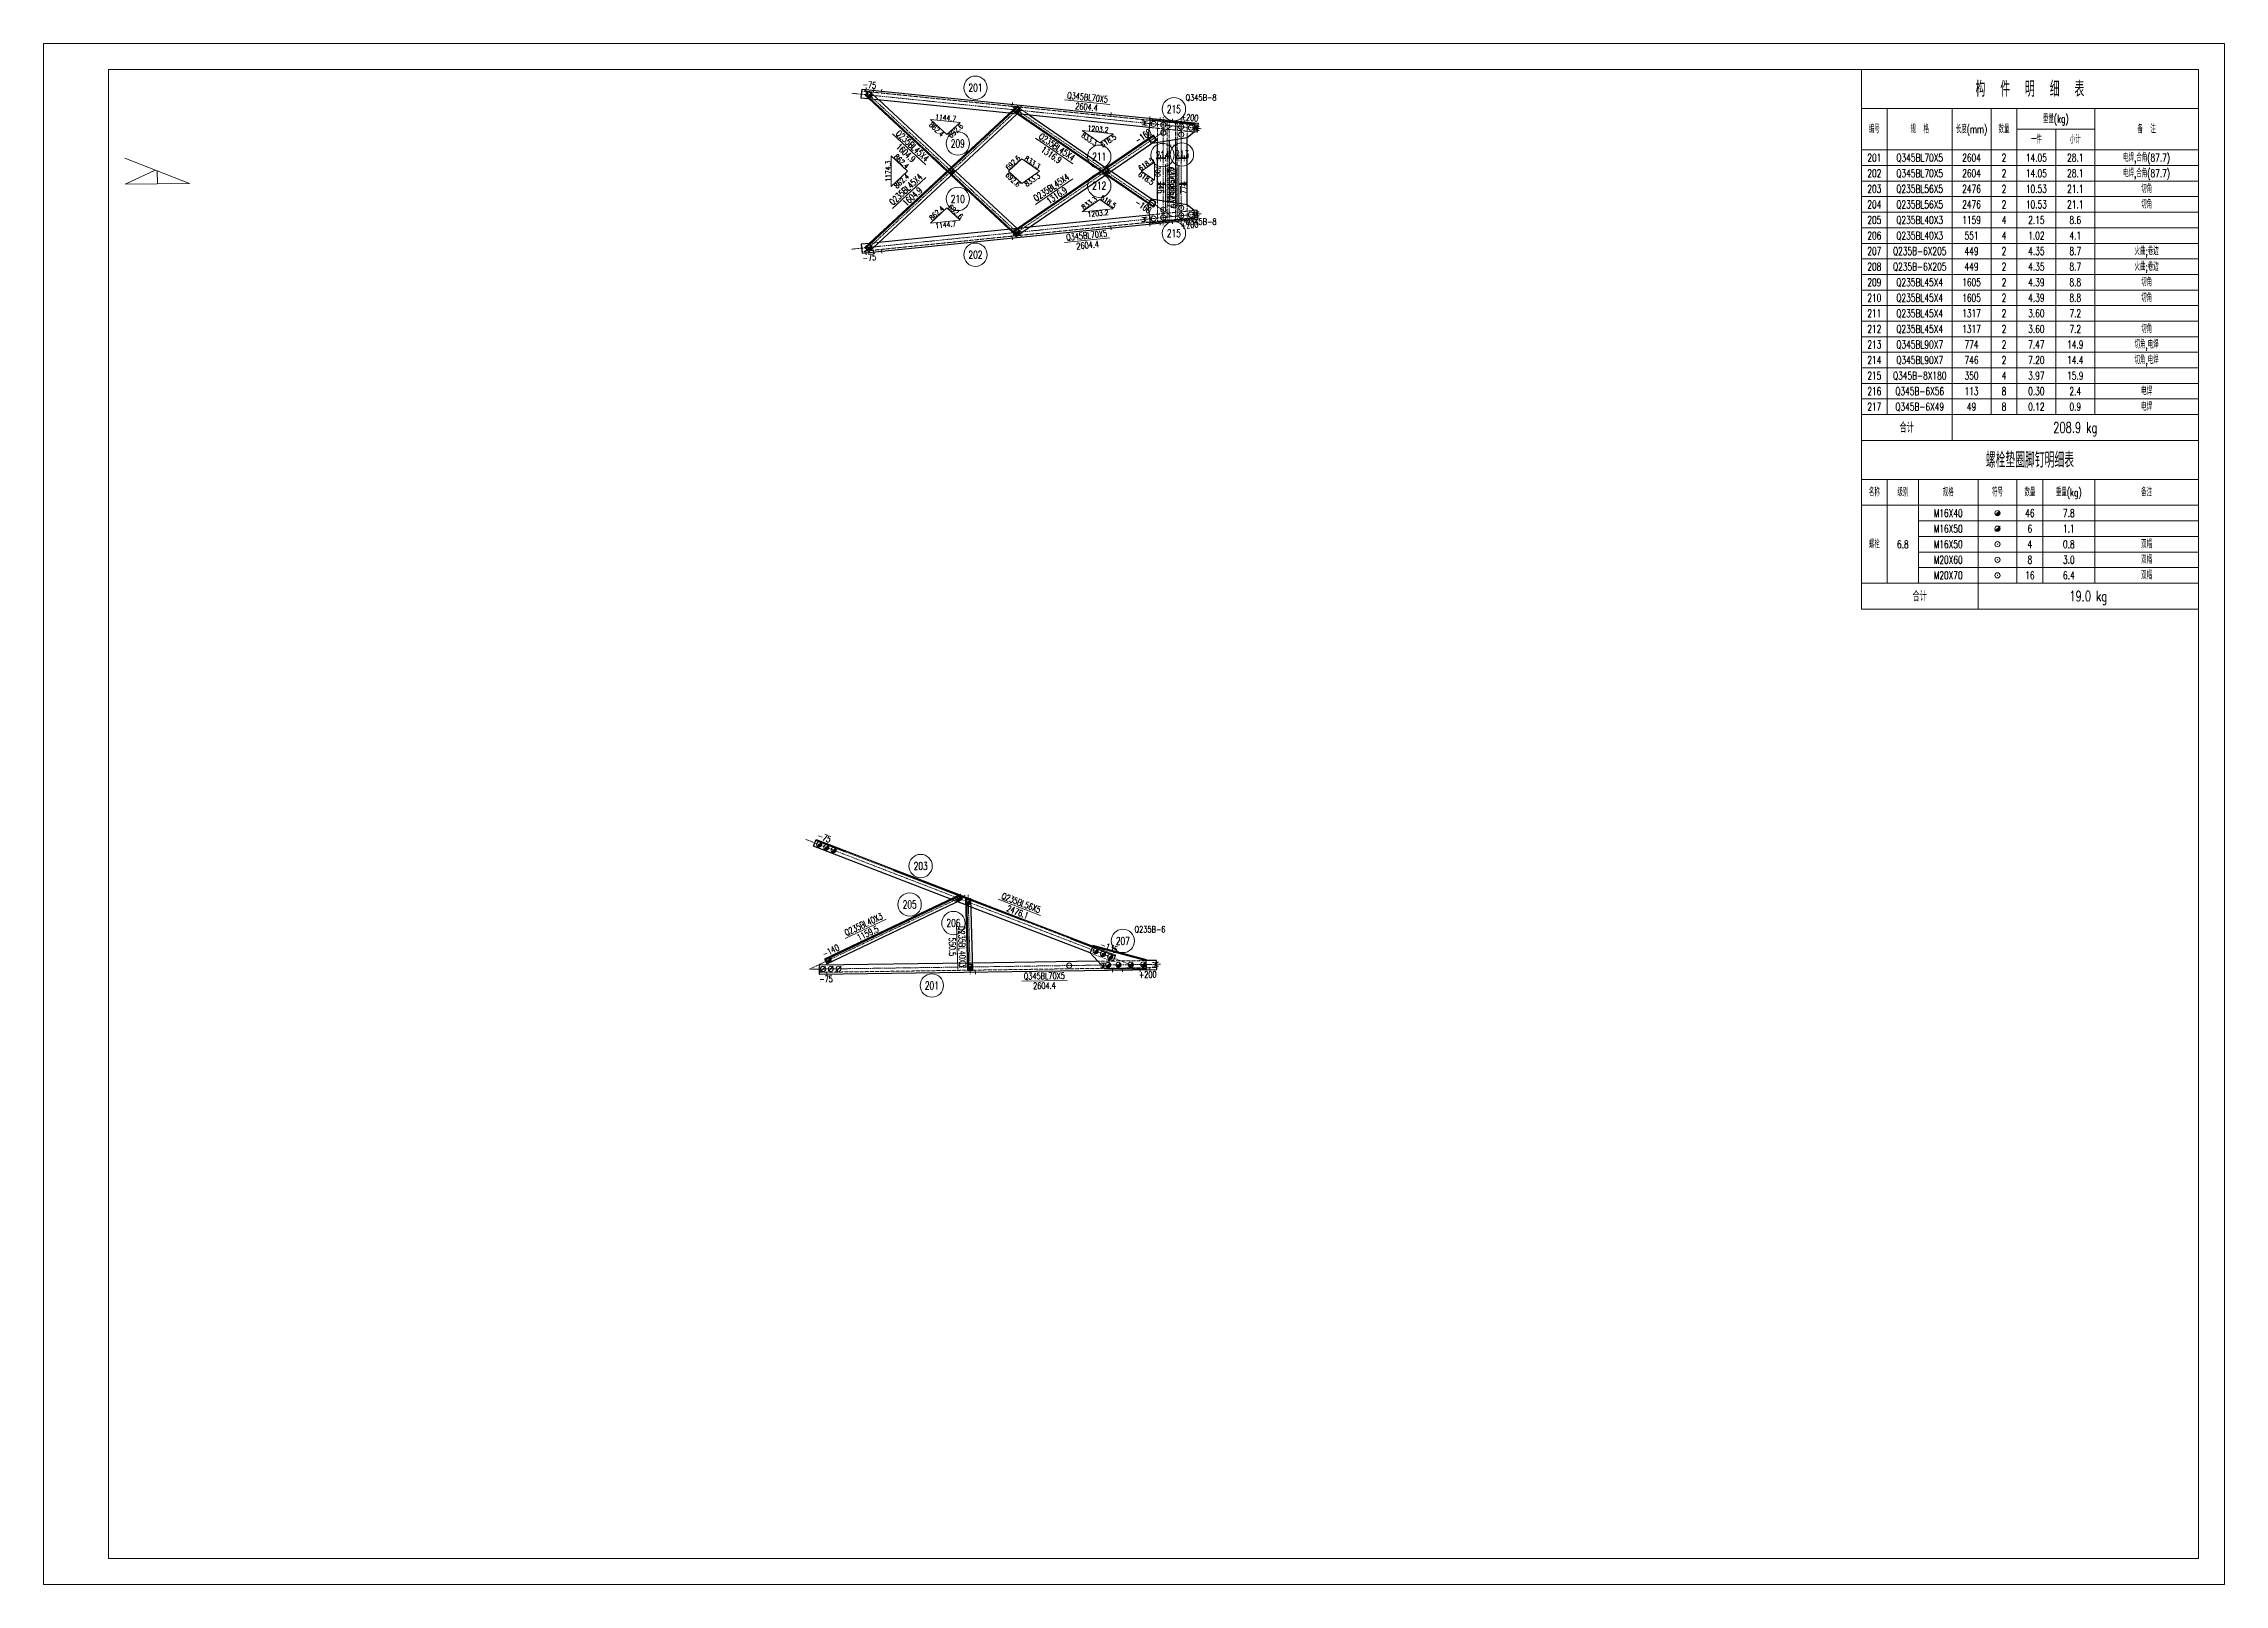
# Model space of a CAD drawing. Extents: x -13400 to 20340, y -61006 to 71674.
# Drawn here: x -13400 to 3420, y 35634 to 47514 of the extents above; entities that cross this region are included whole.
import ezdxf
from ezdxf.enums import TextEntityAlignment as Align

# ---------------------------------------------------------------- set-up
doc = ezdxf.new("R2010")
doc.units = 0
doc.header["$MEASUREMENT"] = 0
doc.linetypes.add('Dash', pattern=[2.75, 2, -0.75])
doc.linetypes.add('DashDot', pattern=[15.6, 9, -3, 0.6, -3])
doc.layers.get('0').update_dxf_attribs({"linetype": 'CONTINUOUS', "lineweight": 25})
doc.styles.get("Standard").update_dxf_attribs({"font": 'simplex.shx', "width": 0.7, "height": 3, "bigfont": 'gbhzfs.shx'})

msp = doc.modelspace()

# ---------------------------------------------------------------- texts
at = {"color": 7, "linetype": 'Continuous', "lineweight": 13, "width": 0.7}
for s, rotation, p in [('-75', 354.202884332, (-7030.94351, 47195.19306)), ('Q345BL70X5', 354.202884332, (-5348.19328, 47099.73664)), ('2604.4', 354.202884332, (-5355.76874, 47025.12021)), ('+200', 354.202884332, (-4561.70761, 46944.50281)), ('Q235BL45X4', 317.089355567, (-6698.98563, 46725.79878)), ('Q235BL45X4', 325.538513247, (-5585.38884, 46717.59372)), ('-160', 34.461486753, (-4919.2492, 46799.93129)), ('1604.9', 317.089355567, (-6750.0499, 46670.86755)), ('1316.9', 325.538513247, (-5627.82938, 46655.75683)), ('Q235BL45X4', 42.910644433, (-6750.0499, 46389.48598)), ('Q235BL45X4', 34.461486753, (-5627.82419, 46404.60562)), ('746', 270, (-4783.8918, 46405.84518)), ('Q345BL90X7', 270, (-4708.8918, 46405.84518)), ('Q345BL90X7', 90, (-4681.8918, 46401.17501)), ('774', 90, (-4606.8918, 46401.17501)), ('1604.9', 42.910644433, (-6698.98563, 46334.55474)), ('1316.9', 34.461486753, (-5585.38111, 46342.77048)), ('-160', 325.538513247, (-4919.26508, 46260.43849)), ('+200', 5.797115668, (-4561.70761, 46115.85072)), ('Q345BL70X5', 5.797115668, (-5355.76874, 46035.23332)), ('2604.4', 5.797115668, (-5348.19328, 45960.61688)), ('-75', 5.797115668, (-7030.94351, 45865.16047)), ('-75', 338.928888196, (-7379.05087, 41393.1367)), ('Q235BL56X5', 338.928888196, (-5860.73451, 40888.52074)), ('Q235BL40X3', 25.396428269, (-7075.51495, 40722.66254)), ('1159.5', 25.396428269, (-7043.34904, 40654.91039)), ('2476.1', 338.928888196, (-5887.69898, 40818.53562)), ('-140', 25.396428269, (-7329.25494, 40519.17413)), ('550.5', 271.5620408, (-6391.46684, 40549.49542)), ('Q235BL40X3', 271.5620408, (-6316.49471, 40551.53988)), ('-135', 338.928888196, (-5182.8477, 40546.96436)), ('-75', 0.808088081, (-7365.70608, 40301.4788)), ('Q345BL70X5', 0.808088081, (-5682.08755, 40325.22579)), ('2604.4', 0.808088081, (-5681.0298, 40250.23325)), ('+200', 0.808088081, (-4884.02394, 40336.48226))]:
    msp.add_text(s, height=50, rotation=rotation, dxfattribs=at).set_placement(p, align=Align.MIDDLE_CENTER)
for s, p in [('201', (-6213.26, 47173.99352)), ('215', (-4682.362, 47008.51703)), ('209', (-6349.03185, 46743.84166)), ('211', (-5258.26075, 46641.86052)), ('214', (-4770.3918, 46654.50835)), ('213', (-4620.3918, 46659.17852)), ('212', (-5258.27047, 46418.50503)), ('210', (-6349.03185, 46316.51186)), ('215', (-4682.362, 46051.8365)), ('202', (-6213.26, 45886.36001)), ('203', (-6635.75885, 41172.66153)), ('205', (-6720.58385, 40876.22493)), ('206', (-6382.9742, 40733.30441)), ('207', (-5076.15178, 40595.05971)), ('201', (-6549.27685, 40251.4882))]:
    msp.add_text(s, height=60, dxfattribs=at).set_placement(p, align=Align.MIDDLE_CENTER)
for s, p in [('Q345B-8', (-4592.362, 47098.51703)), ('Q345B-8', (-4592.362, 46141.8365)), ('Q235B-6', (-4986.15178, 40685.05971))]:
    msp.add_text(s, height=48, dxfattribs=at).set_placement(p, align=Align.MIDDLE_LEFT)
at = {"color": 3, "linetype": 'Continuous', "lineweight": 13, "width": 0.7}
for s, height, p in [('构  件  明  细  表', 120, (1919.73684, 47163.99352)), ('重量(kg)', 60, (2119.73684, 46933.99352)), ('编号', 60, (719.73684, 46853.99352)), ('规  格', 60, (1069.73684, 46853.99352)), ('长度(mm)', 60, (1469.73684, 46853.99352)), ('数量', 60, (1719.73684, 46853.99352)), ('一件', 60, (1969.73684, 46773.99352)), ('小计', 60, (2269.73684, 46773.99352)), ('备  注', 60, (2819.73684, 46853.99352)), ('201', 60, (719.73684, 46633.99352)), ('Q345BL70X5', 60, (1069.73684, 46633.99352)), ('2604', 60, (1469.73684, 46633.99352)), ('2', 60, (1719.73684, 46633.99352)), ('14.05', 60, (1969.73684, 46633.99352)), ('28.1', 60, (2269.73684, 46633.99352)), ('电焊,合角(87.7)', 60, (2819.73684, 46633.99352)), ('202', 60, (719.73684, 46513.99352)), ('203', 60, (719.73684, 46393.99352)), ('Q345BL70X5', 60, (1069.73684, 46513.99352)), ('Q235BL56X5', 60, (1069.73684, 46393.99352)), ('2604', 60, (1469.73684, 46513.99352)), ('2476', 60, (1469.73684, 46393.99352)), ('2', 60, (1719.73684, 46513.99352)), ('2', 60, (1719.73684, 46393.99352)), ('14.05', 60, (1969.73684, 46513.99352)), ('10.53', 60, (1969.73684, 46393.99352)), ('28.1', 60, (2269.73684, 46513.99352)), ('21.1', 60, (2269.73684, 46393.99352)), ('电焊,合角(87.7)', 60, (2819.73684, 46513.99352)), ('切角', 60, (2819.73684, 46393.99352)), ('204', 60, (719.73684, 46273.99352)), ('Q235BL56X5', 60, (1069.73684, 46273.99352)), ('2476', 60, (1469.73684, 46273.99352)), ('2', 60, (1719.73684, 46273.99352)), ('10.53', 60, (1969.73684, 46273.99352)), ('21.1', 60, (2269.73684, 46273.99352)), ('切角', 60, (2819.73684, 46273.99352)), ('205', 60, (719.73684, 46153.99352)), ('Q235BL40X3', 60, (1069.73684, 46153.99352)), ('1159', 60, (1469.73684, 46153.99352)), ('4', 60, (1719.73684, 46153.99352)), ('2.15', 60, (1969.73684, 46153.99352)), ('8.6', 60, (2269.73684, 46153.99352)), ('206', 60, (719.73684, 46033.99352)), ('207', 60, (719.73684, 45913.99352)), ('Q235B-6X205', 60, (1069.73684, 45913.99352)), ('Q235BL40X3', 60, (1069.73684, 46033.99352)), ('551', 60, (1469.73684, 46033.99352)), ('449', 60, (1469.73684, 45913.99352)), ('4', 60, (1719.73684, 46033.99352)), ('2', 60, (1719.73684, 45913.99352)), ('4.35', 60, (1969.73684, 45913.99352)), ('1.02', 60, (1969.73684, 46033.99352)), ('4.1', 60, (2269.73684, 46033.99352)), ('8.7', 60, (2269.73684, 45913.99352)), ('火曲;卷边', 60, (2819.73684, 45913.99352)), ('208', 60, (719.73684, 45793.99352)), ('Q235B-6X205', 60, (1069.73684, 45793.99352)), ('449', 60, (1469.73684, 45793.99352)), ('2', 60, (1719.73684, 45793.99352)), ('4.35', 60, (1969.73684, 45793.99352)), ('8.7', 60, (2269.73684, 45793.99352)), ('火曲;卷边', 60, (2819.73684, 45793.99352)), ('209', 60, (719.73684, 45673.99352)), ('210', 60, (719.73684, 45553.99352)), ('Q235BL45X4', 60, (1069.73684, 45673.99352)), ('Q235BL45X4', 60, (1069.73684, 45553.99352)), ('1605', 60, (1469.73684, 45673.99352)), ('1605', 60, (1469.73684, 45553.99352)), ('2', 60, (1719.73684, 45673.99352)), ('2', 60, (1719.73684, 45553.99352)), ('4.39', 60, (1969.73684, 45673.99352)), ('4.39', 60, (1969.73684, 45553.99352)), ('8.8', 60, (2269.73684, 45673.99352)), ('8.8', 60, (2269.73684, 45553.99352)), ('切角', 60, (2819.73684, 45673.99352)), ('切角', 60, (2819.73684, 45553.99352)), ('211', 60, (719.73684, 45433.99352)), ('Q235BL45X4', 60, (1069.73684, 45433.99352)), ('1317', 60, (1469.73684, 45433.99352)), ('2', 60, (1719.73684, 45433.99352)), ('3.60', 60, (1969.73684, 45433.99352)), ('7.2', 60, (2269.73684, 45433.99352)), ('212', 60, (719.73684, 45313.99352)), ('Q235BL45X4', 60, (1069.73684, 45313.99352)), ('1317', 60, (1469.73684, 45313.99352)), ('2', 60, (1719.73684, 45313.99352)), ('3.60', 60, (1969.73684, 45313.99352)), ('7.2', 60, (2269.73684, 45313.99352)), ('切角', 60, (2819.73684, 45313.99352)), ('213', 60, (719.73684, 45193.99352)), ('214', 60, (719.73684, 45073.99352)), ('Q345BL90X7', 60, (1069.73684, 45193.99352)), ('Q345BL90X7', 60, (1069.73684, 45073.99352)), ('774', 60, (1469.73684, 45193.99352)), ('746', 60, (1469.73684, 45073.99352)), ('2', 60, (1719.73684, 45193.99352)), ('2', 60, (1719.73684, 45073.99352)), ('7.47', 60, (1969.73684, 45193.99352)), ('7.20', 60, (1969.73684, 45073.99352)), ('14.9', 60, (2269.73684, 45193.99352)), ('14.4', 60, (2269.73684, 45073.99352)), ('切角,电焊', 60, (2819.73684, 45193.99352)), ('切角,电焊', 60, (2819.73684, 45073.99352)), ('215', 60, (719.73684, 44953.99352)), ('Q345B-8X180', 60, (1069.73684, 44953.99352)), ('350', 60, (1469.73684, 44953.99352)), ('4', 60, (1719.73684, 44953.99352)), ('3.97', 60, (1969.73684, 44953.99352)), ('15.9', 60, (2269.73684, 44953.99352)), ('216', 60, (719.73684, 44833.99352)), ('217', 60, (719.73684, 44713.99352)), ('Q345B-6X56', 60, (1069.73684, 44833.99352)), ('Q345B-6X49', 60, (1069.73684, 44713.99352)), ('113', 60, (1469.73684, 44833.99352)), ('49', 60, (1469.73684, 44713.99352)), ('8', 60, (1719.73684, 44833.99352)), ('8', 60, (1719.73684, 44713.99352)), ('0.30', 60, (1969.73684, 44833.99352)), ('0.12', 60, (1969.73684, 44713.99352)), ('2.4', 60, (2269.73684, 44833.99352)), ('0.9', 60, (2269.73684, 44713.99352)), ('电焊', 60, (2819.73684, 44833.99352)), ('电焊', 60, (2819.73684, 44713.99352)), ('合计', 80, (969.73684, 44553.99352)), ('208.9 kg', 80, (2269.73684, 44553.99352)), ('螺栓垫圈脚钉明细表', 120, (1919.73684, 44303.99352)), ('名称', 60, (719.73684, 44053.99352)), ('级别', 60, (939.73684, 44053.99352)), ('规格', 60, (1289.73684, 44053.99352)), ('符号', 60, (1669.73684, 44053.99352)), ('数量', 60, (1919.73684, 44053.99352)), ('重量(kg)', 60, (2219.73684, 44053.99352)), ('备注', 60, (2819.73684, 44053.99352)), ('M16X40', 60, (1289.73684, 43893.99352)), ('46', 60, (1919.73684, 43893.99352)), ('7.8', 60, (2219.73684, 43893.99352)), ('M16X50', 60, (1289.73684, 43773.99352)), ('6', 60, (1919.73684, 43773.99352)), ('1.1', 60, (2219.73684, 43773.99352)), ('螺栓', 60, (719.73684, 43653.99352)), ('6.8', 60, (939.73684, 43653.99352)), ('M16X50', 60, (1289.73684, 43653.99352)), ('M20X60', 60, (1289.73684, 43533.99352)), ('4', 60, (1919.73684, 43653.99352)), ('8', 60, (1919.73684, 43533.99352)), ('0.8', 60, (2219.73684, 43653.99352)), ('3.0', 60, (2219.73684, 43533.99352)), ('双帽', 60, (2819.73684, 43653.99352)), ('双帽', 60, (2819.73684, 43533.99352)), ('M20X70', 60, (1289.73684, 43413.99352)), ('16', 60, (1919.73684, 43413.99352)), ('6.4', 60, (2219.73684, 43413.99352)), ('双帽', 60, (2819.73684, 43413.99352)), ('合计', 80, (1069.73684, 43253.99352)), ('19.0 kg', 80, (2369.73684, 43253.99352))]:
    msp.add_text(s, height=height, dxfattribs=at).set_placement(p, align=Align.MIDDLE_CENTER)
at = {"color": 7, "linetype": 'Continuous', "lineweight": 20, "width": 0.7}
for s, rotation, p in [('1144.7', 354.202884332, (-6442.87361, 46942.23939)), ('862.4', 317.089355567, (-6512.36202, 46853.63091)), ('692.6', 42.910828099, (-6365.79526, 46842.06868)), ('833.3', 325.538415797, (-5334.89523, 46776.61826)), ('1203.2', 354.202884332, (-5267.89154, 46855.28345)), ('618.5', 34.4611507, (-5188.02873, 46764.46499)), ('1174.3', 90, (-6886.87817, 46530.17676)), ('862.4', 317.089355567, (-6783.37573, 46606.47027)), ('692.6', 42.910828099, (-5923.55353, 46594.90838)), ('833.3', 325.538415797, (-5774.20211, 46597.11884)), ('618.5', 34.4611507, (-4895.97335, 46584.96614)), ('862.4', 42.910644433, (-6783.37573, 46453.88326)), ('692.6', 317.08888544, (-5923.55408, 46465.44607)), ('833.3', 34.461736192, (-5774.20252, 46463.2361)), ('618.5', 325.538644533, (-4895.97308, 46475.38962)), ('700', 270.000278551, (-4807.39362, 46530.17772)), ('692.6', 317.08888544, (-6365.79685, 46218.28459)), ('833.3', 34.461736192, (-5334.89605, 46283.73712)), ('618.5', 325.538644533, (-5188.02863, 46295.89046)), ('862.4', 42.910644433, (-6512.36324, 46206.72249)), ('1144.7', 5.797115668, (-6442.87529, 46118.11396)), ('1203.2', 5.797115668, (-5267.89197, 46205.07147))]:
    msp.add_text(s, height=40, rotation=rotation, dxfattribs=at).set_placement(p, align=Align.MIDDLE_CENTER)

# ---------------------------------------------------------------- blocks, each defined once
blk = doc.blocks.new('M16X40S')
at = {"color": 3, "linetype": 'Continuous', "lineweight": 13}
blk.add_line((-0.707, -0.707), (0.707, 0.707), dxfattribs=at)
blk.add_circle((0, 0), 1, dxfattribs=at)
for radius in [0.9, 0.8, 0.7, 0.6, 0.5, 0.4, 0.3, 0.2, 0.1]:
    blk.add_arc((0, 0), radius, 225, 45, dxfattribs=at)
blk = doc.blocks.new('M16X50S')
at = {"color": 3, "linetype": 'Continuous', "lineweight": 13}
blk.add_line((-1, -1), (1, 1), dxfattribs=at)
blk.add_circle((0, 0), 1, dxfattribs=at)
for radius in [0.9, 0.8, 0.7, 0.6, 0.5, 0.4, 0.3, 0.2, 0.1]:
    blk.add_arc((0, 0), radius, 225, 45, dxfattribs=at)
blk = doc.blocks.new('DefaultBolt')
at = {"color": 3, "linetype": 'Continuous', "lineweight": 13}
for p, q in [((-0.1, -0.1), (0.1, 0.1)), ((0.1, -0.1), (-0.1, 0.1))]:
    blk.add_line(p, q, dxfattribs=at)
blk.add_circle((0, 0), 1, dxfattribs=at)
blk = doc.blocks.new('M20X55S')
at = {"color": 3, "linetype": 'Continuous', "lineweight": 13}
blk.add_line((-1, -1), (1, 1), dxfattribs=at)
blk.add_circle((0, 0), 1, dxfattribs=at)

# ---------------------------------------------------------------- linework, layer by layer
at = {"color": 7, "linetype": 'Continuous', "lineweight": 18}
for p, q in [((-13400.26316, 47513.99352), (3419.73684, 47513.99352)), ((-13400.26316, 35633.99352), (-13400.26316, 47513.99352)), ((3419.73684, 35633.99352), (3419.73684, 47513.99352)), ((-12900.26316, 47313.99352), (3219.73684, 47313.99352)), ((-12900.26316, 35833.99352), (-12900.26316, 47313.99352)), ((3219.73684, 35833.99352), (3219.73684, 47313.99352)), ((-12900.26316, 35833.99352), (3219.73684, 35833.99352)), ((-13400.26316, 35633.99352), (3419.73684, 35633.99352))]:
    msp.add_line(p, q, dxfattribs=at)
at = {"color": 2, "linetype": 'DashDot', "lineweight": 15}
for p, q in [((-7165.61943, 47130.9677), (-4470.04702, 46857.29854)), ((-5852.16833, 46021.19765), (-7071.59275, 47154.77899)), ((-5852.16833, 47039.15588), (-7071.59275, 45905.57453)), ((-4695.39316, 46180.17425), (-5937.80829, 47032.83347)), ((-4764.3918, 46947.18202), (-4764.3918, 46113.17151)), ((-4626.3918, 46933.17151), (-4626.3918, 46127.18202)), ((-4695.37523, 46880.19694), (-5937.80257, 46027.52934)), ((-7165.61943, 45929.38583), (-4470.04702, 46203.05499)), ((-7521.57455, 41377.85598), (-5015.10401, 40412.14112)), ((-6293.30516, 40947.34899), (-7494.30043, 40377.16626)), ((-6269.83855, 40949.97811), (-6253.19595, 40339.67746)), ((-7494.28641, 40377.17291), (-4785.12689, 40415.38489))]:
    msp.add_line(p, q, dxfattribs=at)
at = {"color": 1, "linetype": 'Dash', "lineweight": 20}
for p, q in [((-7088.47784, 47148.26438), (-4497.36843, 46885.20087)), ((-7065.27997, 47117.50771), (-7038.72655, 47146.07195)), ((-7032.81778, 47087.33074), (-7065.27997, 47117.50771)), ((-5885.00472, 46031.24232), (-7059.83311, 47123.36704)), ((-7038.72655, 47146.07195), (-7028.78207, 47145.01959)), ((-7028.78207, 47145.01959), (-6958.62133, 47079.79791)), ((-5892.56437, 46971.56602), (-5952.14999, 46977.61547)), ((-5926.08818, 46996.8946), (-5902.88735, 47030.69876)), ((-5888.59446, 46971.16297), (-5926.08818, 46996.8946)), ((-4835.80234, 46258.34322), (-5921.56119, 47003.49053)), ((-5902.88735, 47030.69876), (-5894.85231, 47030.03576)), ((-5894.85231, 47030.03576), (-5795.2613, 46961.68728)), ((-4912.31693, 46886.91992), (-4932.21465, 46888.94005)), ((-4909.28674, 46916.7665), (-4929.18446, 46918.78662)), ((-4912.31693, 46886.91992), (-4909.28674, 46916.7665)), ((-4912.31693, 46886.91992), (-4909.28674, 46916.7665)), ((-4906.34762, 46886.31389), (-4912.31693, 46886.91992)), ((-4906.34762, 46886.31389), (-4912.31693, 46886.91992)), ((-4909.28674, 46916.7665), (-4903.31743, 46916.16046)), ((-4909.28674, 46916.7665), (-4903.31743, 46916.16046)), ((-4903.31743, 46916.16046), (-4906.34762, 46886.31389)), ((-4903.31743, 46916.16046), (-4906.34762, 46886.31389)), ((-4906.34762, 46886.31389), (-4886.4499, 46884.29376)), ((-4903.31743, 46916.16046), (-4883.41971, 46914.14033)), ((-4881.55616, 46780.31797), (-4857.7854, 46745.68645)), ((-4524.95898, 46832.71928), (-4872.72322, 46868.0262)), ((-4809.3918, 46753.30022), (-4809.3918, 46917.18202)), ((-4809.3918, 46917.18202), (-4779.3918, 46917.18202)), ((-4779.3918, 46917.18202), (-4719.3918, 46910.18202)), ((-4734.3918, 46911.93202), (-4734.3918, 46148.42151)), ((-4719.3918, 46910.18202), (-4719.3918, 46767.45994)), ((-4671.3918, 46903.17151), (-4671.3918, 46775.01179)), ((-4641.3918, 46903.17151), (-4671.3918, 46903.17151)), ((-4656.3918, 46903.17151), (-4656.3918, 46157.18202)), ((-4581.3918, 46896.17151), (-4641.3918, 46903.17151)), ((-4581.3918, 46789.17151), (-4581.3918, 46896.17151)), ((-4514.36261, 46846.51744), (-4534.26033, 46848.53756)), ((-4511.33243, 46876.36401), (-4531.23014, 46878.38414)), ((-4514.36261, 46846.51744), (-4511.33243, 46876.36401)), ((-4514.36261, 46846.51744), (-4511.33243, 46876.36401)), ((-4508.3933, 46845.9114), (-4514.36261, 46846.51744)), ((-4508.3933, 46845.9114), (-4514.36261, 46846.51744)), ((-4511.33243, 46876.36401), (-4505.36311, 46875.75797)), ((-4511.33243, 46876.36401), (-4505.36311, 46875.75797)), ((-4505.36311, 46875.75797), (-4508.3933, 46845.9114)), ((-4505.36311, 46875.75797), (-4508.3933, 46845.9114)), ((-4508.3933, 46845.9114), (-4488.49558, 46843.89128)), ((-4505.36311, 46875.75797), (-4485.4654, 46873.73785)), ((-4857.7854, 46745.68645), (-4850.91744, 46746.76699)), ((-4806.3918, 46633.17676), (-4806.3918, 46653.17676)), ((-4746.3918, 46633.17676), (-4806.3918, 46633.17676)), ((-4806.3918, 46633.17676), (-4806.3918, 46627.17676)), ((-4746.3918, 46633.17676), (-4806.3918, 46633.17676)), ((-4806.3918, 46633.17676), (-4806.3918, 46627.17676)), ((-4806.3918, 46627.17676), (-4746.3918, 46627.17676)), ((-4806.3918, 46627.17676), (-4746.3918, 46627.17676)), ((-4806.3918, 46627.17676), (-4806.3918, 46607.17676)), ((-4786.3918, 46633.17676), (-4786.3918, 46653.17676)), ((-4786.3918, 46627.17676), (-4786.3918, 46607.17676)), ((-4766.3918, 46633.17676), (-4766.3918, 46653.17676)), ((-4766.3918, 46627.17676), (-4766.3918, 46607.17676)), ((-4746.3918, 46633.17676), (-4746.3918, 46653.17676)), ((-4746.3918, 46627.17676), (-4746.3918, 46633.17676)), ((-4746.3918, 46627.17676), (-4746.3918, 46633.17676)), ((-4746.3918, 46627.17676), (-4746.3918, 46607.17676)), ((-4644.3918, 46633.17676), (-4644.3918, 46653.17676)), ((-4584.3918, 46633.17676), (-4644.3918, 46633.17676)), ((-4644.3918, 46633.17676), (-4644.3918, 46627.17676)), ((-4584.3918, 46633.17676), (-4644.3918, 46633.17676)), ((-4644.3918, 46633.17676), (-4644.3918, 46627.17676)), ((-4644.3918, 46627.17676), (-4584.3918, 46627.17676)), ((-4644.3918, 46627.17676), (-4584.3918, 46627.17676)), ((-4644.3918, 46627.17676), (-4644.3918, 46607.17676)), ((-4624.3918, 46633.17676), (-4624.3918, 46653.17676)), ((-4624.3918, 46627.17676), (-4624.3918, 46607.17676)), ((-4604.3918, 46633.17676), (-4604.3918, 46653.17676)), ((-4604.3918, 46627.17676), (-4604.3918, 46607.17676)), ((-4584.3918, 46633.17676), (-4584.3918, 46653.17676)), ((-4584.3918, 46627.17676), (-4584.3918, 46633.17676)), ((-4584.3918, 46627.17676), (-4584.3918, 46633.17676)), ((-4584.3918, 46627.17676), (-4584.3918, 46607.17676)), ((-6400.42544, 46499.45653), (-6433.47203, 46530.17676)), ((-6400.42544, 46560.89699), (-6367.37885, 46530.17676)), ((-5206.27155, 46502.8904), (-5246.03459, 46530.17944)), ((-5206.27155, 46557.46849), (-5166.50851, 46530.17944)), ((-4806.3918, 46433.17676), (-4806.3918, 46453.17676)), ((-4746.3918, 46433.17676), (-4806.3918, 46433.17676)), ((-4806.3918, 46433.17676), (-4806.3918, 46427.17676)), ((-4746.3918, 46433.17676), (-4806.3918, 46433.17676)), ((-4806.3918, 46433.17676), (-4806.3918, 46427.17676)), ((-4806.3918, 46427.17676), (-4746.3918, 46427.17676)), ((-4806.3918, 46427.17676), (-4746.3918, 46427.17676)), ((-4806.3918, 46427.17676), (-4806.3918, 46407.17676)), ((-4786.3918, 46433.17676), (-4786.3918, 46453.17676)), ((-4786.3918, 46427.17676), (-4786.3918, 46407.17676)), ((-4766.3918, 46433.17676), (-4766.3918, 46453.17676)), ((-4766.3918, 46427.17676), (-4766.3918, 46407.17676)), ((-4746.3918, 46433.17676), (-4746.3918, 46453.17676)), ((-4746.3918, 46427.17676), (-4746.3918, 46433.17676)), ((-4746.3918, 46427.17676), (-4746.3918, 46433.17676)), ((-4746.3918, 46427.17676), (-4746.3918, 46407.17676)), ((-4644.3918, 46433.17676), (-4644.3918, 46453.17676)), ((-4584.3918, 46433.17676), (-4644.3918, 46433.17676)), ((-4644.3918, 46433.17676), (-4644.3918, 46427.17676)), ((-4584.3918, 46433.17676), (-4644.3918, 46433.17676)), ((-4644.3918, 46433.17676), (-4644.3918, 46427.17676)), ((-4644.3918, 46427.17676), (-4584.3918, 46427.17676)), ((-4644.3918, 46427.17676), (-4584.3918, 46427.17676)), ((-4644.3918, 46427.17676), (-4644.3918, 46407.17676)), ((-4624.3918, 46433.17676), (-4624.3918, 46453.17676)), ((-4624.3918, 46427.17676), (-4624.3918, 46407.17676)), ((-4604.3918, 46433.17676), (-4604.3918, 46453.17676)), ((-4604.3918, 46427.17676), (-4604.3918, 46407.17676)), ((-4584.3918, 46433.17676), (-4584.3918, 46453.17676)), ((-4584.3918, 46427.17676), (-4584.3918, 46433.17676)), ((-4584.3918, 46427.17676), (-4584.3918, 46433.17676)), ((-4584.3918, 46427.17676), (-4584.3918, 46407.17676)), ((-4840.32933, 46251.74729), (-4881.55412, 46280.03952)), ((-4850.91181, 46313.58804), (-4823.11008, 46294.50794)), ((-4823.35312, 46276.48204), (-4840.32933, 46251.74729)), ((-4823.11008, 46294.50794), (-4823.35312, 46276.48204)), ((-4809.3918, 46143.17151), (-4809.3918, 46307.05532)), ((-4719.3918, 46292.89481), (-4719.3918, 46150.17151)), ((-4671.3918, 46285.34253), (-4671.3918, 46157.18202)), ((-4581.3918, 46164.18202), (-4581.3918, 46271.18202)), ((-7088.47784, 45912.08915), (-4497.36843, 46175.15266)), ((-5892.56437, 46088.78751), (-5859.16197, 46057.73652)), ((-5795.27047, 46098.66532), (-5888.60363, 46089.18963)), ((-4912.31693, 46173.4336), (-4932.21465, 46171.41348)), ((-4909.28674, 46143.58703), (-4929.18446, 46141.56691)), ((-4906.34762, 46174.03964), (-4912.31693, 46173.4336)), ((-4906.34762, 46174.03964), (-4912.31693, 46173.4336)), ((-4912.31693, 46173.4336), (-4909.28674, 46143.58703)), ((-4912.31693, 46173.4336), (-4909.28674, 46143.58703)), ((-4909.28674, 46143.58703), (-4903.31743, 46144.19307)), ((-4909.28674, 46143.58703), (-4903.31743, 46144.19307)), ((-4906.34762, 46174.03964), (-4886.4499, 46176.05977)), ((-4903.31743, 46144.19307), (-4906.34762, 46174.03964)), ((-4903.31743, 46144.19307), (-4906.34762, 46174.03964)), ((-4903.31743, 46144.19307), (-4883.41971, 46146.21319)), ((-4524.95898, 46227.63424), (-4872.72339, 46192.32731)), ((-4779.3918, 46143.17151), (-4809.3918, 46143.17151)), ((-4719.3918, 46150.17151), (-4779.3918, 46143.17151)), ((-4671.3918, 46157.18202), (-4641.3918, 46157.18202)), ((-4641.3918, 46157.18202), (-4581.3918, 46164.18202)), ((-4514.36261, 46213.83609), (-4534.26033, 46211.81597)), ((-4511.33243, 46183.98952), (-4531.23014, 46181.96939)), ((-4508.3933, 46214.44213), (-4514.36261, 46213.83609)), ((-4508.3933, 46214.44213), (-4514.36261, 46213.83609)), ((-4514.36261, 46213.83609), (-4511.33243, 46183.98952)), ((-4514.36261, 46213.83609), (-4511.33243, 46183.98952)), ((-4511.33243, 46183.98952), (-4505.36311, 46184.59555)), ((-4511.33243, 46183.98952), (-4505.36311, 46184.59555)), ((-4508.3933, 46214.44213), (-4488.49558, 46216.46225)), ((-4505.36311, 46184.59555), (-4508.3933, 46214.44213)), ((-4505.36311, 46184.59555), (-4508.3933, 46214.44213)), ((-4505.36311, 46184.59555), (-4485.4654, 46186.61568)), ((-6958.62133, 45980.55561), (-7032.81778, 45973.02279)), ((-5895.65987, 46030.22464), (-5952.14999, 46082.73806)), ((-5883.67282, 46031.36953), (-5895.65987, 46030.22464)), ((-5859.16197, 46057.73652), (-5883.67282, 46031.36953)), ((-7444.3989, 41369.5542), (-5133.8867, 40479.33988)), ((-6352.13708, 40897.27852), (-6403.62151, 40917.11489)), ((-6333.84306, 40950.2428), (-6326.55521, 40947.43487)), ((-6256.22685, 40920.33814), (-6248.94635, 40917.53305)), ((-6247.29246, 40856.88306), (-6287.73221, 40872.46405)), ((-5308.30613, 40555.11497), (-5131.01049, 40486.80496)), ((-7418.94128, 40353.23315), (-4814.77132, 40389.96427)), ((-6235.51332, 40424.93056), (-6275.51281, 40424.36637)), ((-5183.80369, 40447.13283), (-5328.4396, 40502.85941)), ((-4895.53905, 40443.83054), (-5269.21872, 40438.55988)), ((-5228.29723, 40424.33771), (-5248.29524, 40424.05565)), ((-5227.87413, 40394.3407), (-5247.87214, 40394.05863)), ((-5228.29723, 40424.33771), (-5222.29783, 40424.42233)), ((-5228.29723, 40424.33771), (-5222.29783, 40424.42233)), ((-5227.87413, 40394.3407), (-5228.29723, 40424.33771)), ((-5227.87413, 40394.3407), (-5228.29723, 40424.33771)), ((-5221.87473, 40394.42532), (-5227.87413, 40394.3407)), ((-5221.87473, 40394.42532), (-5227.87413, 40394.3407)), ((-5222.29783, 40424.42233), (-5202.29982, 40424.7044)), ((-5222.29783, 40424.42233), (-5221.87473, 40394.42532)), ((-5222.29783, 40424.42233), (-5221.87473, 40394.42532)), ((-5221.87473, 40394.42532), (-5201.87672, 40394.70738)), ((-5146.1106, 40447.61329), (-5183.80369, 40447.13283)), ((-5131.01049, 40486.80496), (-5146.1106, 40447.61329)), ((-4828.33701, 40429.97904), (-4848.33502, 40429.69698)), ((-4827.91391, 40399.98203), (-4847.91192, 40399.69996)), ((-4828.33701, 40429.97904), (-4822.33761, 40430.06366)), ((-4828.33701, 40429.97904), (-4822.33761, 40430.06366)), ((-4827.91391, 40399.98203), (-4828.33701, 40429.97904)), ((-4827.91391, 40399.98203), (-4828.33701, 40429.97904)), ((-4821.91451, 40400.06665), (-4827.91391, 40399.98203)), ((-4821.91451, 40400.06665), (-4827.91391, 40399.98203)), ((-4822.33761, 40430.06366), (-4802.3396, 40430.34573)), ((-4822.33761, 40430.06366), (-4821.91451, 40400.06665)), ((-4822.33761, 40430.06366), (-4821.91451, 40400.06665)), ((-4821.91451, 40400.06665), (-4801.9165, 40400.34871))]:
    msp.add_line(p, q, dxfattribs=at)
at = {"color": 7, "linetype": 'Continuous', "lineweight": 30}
for p, q in [((-5884.35368, 47029.71641), (-7059.83311, 45936.98649)), ((-4835.78493, 46802.02762), (-5921.55599, 46056.87193)), ((-6325.55257, 40945.32297), (-7372.97629, 40448.04964)), ((-6281.01631, 40919.66215), (-6266.00927, 40369.3392))]:
    msp.add_line(p, q, dxfattribs=at)
at = {"color": 1, "linetype": 'Continuous', "lineweight": 18}
for p, q in [((-6331.41219, 46906.79985), (-6559.18333, 46929.92442)), ((-6559.18333, 46929.92442), (-6432.85957, 46812.4934)), ((-6432.85957, 46812.4934), (-6331.41219, 46906.79985)), ((-5150.61001, 46819.25302), (-5390.02137, 46843.55936)), ((-5390.02137, 46843.55936), (-5252.60812, 46749.25344)), ((-5252.60812, 46749.25344), (-5150.61001, 46819.25302)), ((-6862.87817, 46647.60778), (-6862.87817, 46412.74574)), ((-6736.55442, 46530.17676), (-6862.87817, 46647.60778)), ((-5856.48922, 46624.48366), (-5957.9366, 46530.17721)), ((-5719.07597, 46530.17774), (-5856.48922, 46624.48366)), ((-4831.39396, 46600.17768), (-4933.39207, 46530.17811)), ((-4831.39328, 46460.17753), (-4831.39396, 46600.17768)), ((-6862.87817, 46412.74574), (-6736.55442, 46530.17676)), ((-5957.9366, 46530.17721), (-5856.49014, 46435.87066)), ((-5856.49014, 46435.87066), (-5719.07597, 46530.17774)), ((-4933.39207, 46530.17811), (-4831.39328, 46460.17753)), ((-5252.60843, 46311.10256), (-5390.0226, 46216.79547)), ((-5150.60964, 46241.10198), (-5252.60843, 46311.10256)), ((-6432.86079, 46247.86001), (-6559.18455, 46130.42899)), ((-6559.18455, 46130.42899), (-6331.41433, 46153.55346)), ((-6331.41433, 46153.55346), (-6432.86079, 46247.86001)), ((-5390.0226, 46216.79547), (-5150.60964, 46241.10198))]:
    msp.add_line(p, q, dxfattribs=at)
at = {"color": 7, "linetype": 'Continuous', "lineweight": 13}
for p, q in [((-5526.08602, 47080.10451), (-5177.876, 47044.75234)), ((-6596.34489, 46579.1832), (-6852.69063, 46817.48313)), ((-5462.32043, 46587.65115), (-5750.89779, 46785.6994)), ((-6596.34489, 46481.17033), (-6852.69063, 46242.87039)), ((-5462.31397, 46472.71217), (-5750.89133, 46274.66392)), ((-4746.3918, 46580.84518), (-4746.3918, 46230.84518)), ((-4644.3918, 46576.17501), (-4644.3918, 46226.17501)), ((-5526.08602, 45980.24901), (-5177.876, 46015.60119)), ((-6037.51536, 40916.4453), (-5710.91813, 40790.61107)), ((-6901.34364, 40763.84026), (-7217.52035, 40613.73267)), ((-6358.75116, 40725.45262), (-6349.21038, 40375.58268)), ((-5856.54127, 40285.26143), (-5506.57608, 40290.1976))]:
    msp.add_line(p, q, dxfattribs=at)
at = {"color": 7, "linetype": 'Continuous', "lineweight": 20}
for p, q in [((-12774.83902, 46630.25543), (-12274.34242, 46435.05517)), ((-12770.20344, 46430.09809), (-12274.34242, 46435.05517)), ((-12539.49706, 46538.46902), (-12770.2031, 46430.09825)), ((-12524.59072, 46532.6553), (-12522.27293, 46432.57663))]:
    msp.add_line(p, q, dxfattribs=at)
at = {"color": 3, "linetype": 'Continuous', "lineweight": 13}
for points in [[(619.73684, 47313.99352), (619.73684, 47013.99352), (3219.73684, 47013.99352), (3219.73684, 47313.99352)], [(619.73684, 47013.99352), (619.73684, 46693.99352), (819.73684, 46693.99352), (819.73684, 47013.99352)], [(819.73684, 47013.99352), (819.73684, 46693.99352), (1319.73684, 46693.99352), (1319.73684, 47013.99352)], [(1319.73684, 47013.99352), (1319.73684, 46693.99352), (1619.73684, 46693.99352), (1619.73684, 47013.99352)], [(1619.73684, 47013.99352), (1619.73684, 46693.99352), (1819.73684, 46693.99352), (1819.73684, 47013.99352)], [(1819.73684, 47013.99352), (1819.73684, 46853.99352), (2419.73684, 46853.99352), (2419.73684, 47013.99352)], [(2419.73684, 47013.99352), (2419.73684, 46693.99352), (3219.73684, 46693.99352), (3219.73684, 47013.99352)], [(1819.73684, 46853.99352), (1819.73684, 46693.99352), (2119.73684, 46693.99352), (2119.73684, 46853.99352)], [(2119.73684, 46853.99352), (2119.73684, 46693.99352), (2419.73684, 46693.99352), (2419.73684, 46853.99352)], [(619.73684, 46693.99352), (619.73684, 46573.99352), (819.73684, 46573.99352), (819.73684, 46693.99352)], [(819.73684, 46693.99352), (819.73684, 46573.99352), (1319.73684, 46573.99352), (1319.73684, 46693.99352)], [(1319.73684, 46693.99352), (1319.73684, 46573.99352), (1619.73684, 46573.99352), (1619.73684, 46693.99352)], [(1619.73684, 46693.99352), (1619.73684, 46573.99352), (1819.73684, 46573.99352), (1819.73684, 46693.99352)], [(1819.73684, 46693.99352), (1819.73684, 46573.99352), (2119.73684, 46573.99352), (2119.73684, 46693.99352)], [(2119.73684, 46693.99352), (2119.73684, 46573.99352), (2419.73684, 46573.99352), (2419.73684, 46693.99352)], [(2419.73684, 46693.99352), (2419.73684, 46573.99352), (3219.73684, 46573.99352), (3219.73684, 46693.99352)], [(619.73684, 46573.99352), (619.73684, 46453.99352), (819.73684, 46453.99352), (819.73684, 46573.99352)], [(619.73684, 46453.99352), (619.73684, 46333.99352), (819.73684, 46333.99352), (819.73684, 46453.99352)], [(819.73684, 46573.99352), (819.73684, 46453.99352), (1319.73684, 46453.99352), (1319.73684, 46573.99352)], [(819.73684, 46453.99352), (819.73684, 46333.99352), (1319.73684, 46333.99352), (1319.73684, 46453.99352)], [(1319.73684, 46573.99352), (1319.73684, 46453.99352), (1619.73684, 46453.99352), (1619.73684, 46573.99352)], [(1319.73684, 46453.99352), (1319.73684, 46333.99352), (1619.73684, 46333.99352), (1619.73684, 46453.99352)], [(1619.73684, 46573.99352), (1619.73684, 46453.99352), (1819.73684, 46453.99352), (1819.73684, 46573.99352)], [(1619.73684, 46453.99352), (1619.73684, 46333.99352), (1819.73684, 46333.99352), (1819.73684, 46453.99352)], [(1819.73684, 46573.99352), (1819.73684, 46453.99352), (2119.73684, 46453.99352), (2119.73684, 46573.99352)], [(1819.73684, 46453.99352), (1819.73684, 46333.99352), (2119.73684, 46333.99352), (2119.73684, 46453.99352)], [(2119.73684, 46573.99352), (2119.73684, 46453.99352), (2419.73684, 46453.99352), (2419.73684, 46573.99352)], [(2119.73684, 46453.99352), (2119.73684, 46333.99352), (2419.73684, 46333.99352), (2419.73684, 46453.99352)], [(2419.73684, 46573.99352), (2419.73684, 46453.99352), (3219.73684, 46453.99352), (3219.73684, 46573.99352)], [(2419.73684, 46453.99352), (2419.73684, 46333.99352), (3219.73684, 46333.99352), (3219.73684, 46453.99352)], [(619.73684, 46333.99352), (619.73684, 46213.99352), (819.73684, 46213.99352), (819.73684, 46333.99352)], [(819.73684, 46333.99352), (819.73684, 46213.99352), (1319.73684, 46213.99352), (1319.73684, 46333.99352)], [(1319.73684, 46333.99352), (1319.73684, 46213.99352), (1619.73684, 46213.99352), (1619.73684, 46333.99352)], [(1619.73684, 46333.99352), (1619.73684, 46213.99352), (1819.73684, 46213.99352), (1819.73684, 46333.99352)], [(1819.73684, 46333.99352), (1819.73684, 46213.99352), (2119.73684, 46213.99352), (2119.73684, 46333.99352)], [(2119.73684, 46333.99352), (2119.73684, 46213.99352), (2419.73684, 46213.99352), (2419.73684, 46333.99352)], [(2419.73684, 46333.99352), (2419.73684, 46213.99352), (3219.73684, 46213.99352), (3219.73684, 46333.99352)], [(619.73684, 46213.99352), (619.73684, 46093.99352), (819.73684, 46093.99352), (819.73684, 46213.99352)], [(619.73684, 46093.99352), (619.73684, 45973.99352), (819.73684, 45973.99352), (819.73684, 46093.99352)], [(819.73684, 46213.99352), (819.73684, 46093.99352), (1319.73684, 46093.99352), (1319.73684, 46213.99352)], [(819.73684, 46093.99352), (819.73684, 45973.99352), (1319.73684, 45973.99352), (1319.73684, 46093.99352)], [(1319.73684, 46213.99352), (1319.73684, 46093.99352), (1619.73684, 46093.99352), (1619.73684, 46213.99352)], [(1319.73684, 46093.99352), (1319.73684, 45973.99352), (1619.73684, 45973.99352), (1619.73684, 46093.99352)], [(1619.73684, 46213.99352), (1619.73684, 46093.99352), (1819.73684, 46093.99352), (1819.73684, 46213.99352)], [(1619.73684, 46093.99352), (1619.73684, 45973.99352), (1819.73684, 45973.99352), (1819.73684, 46093.99352)], [(1819.73684, 46213.99352), (1819.73684, 46093.99352), (2119.73684, 46093.99352), (2119.73684, 46213.99352)], [(1819.73684, 46093.99352), (1819.73684, 45973.99352), (2119.73684, 45973.99352), (2119.73684, 46093.99352)], [(2119.73684, 46213.99352), (2119.73684, 46093.99352), (2419.73684, 46093.99352), (2419.73684, 46213.99352)], [(2119.73684, 46093.99352), (2119.73684, 45973.99352), (2419.73684, 45973.99352), (2419.73684, 46093.99352)], [(2419.73684, 46213.99352), (2419.73684, 46093.99352), (3219.73684, 46093.99352), (3219.73684, 46213.99352)], [(2419.73684, 46093.99352), (2419.73684, 45973.99352), (3219.73684, 45973.99352), (3219.73684, 46093.99352)], [(619.73684, 45973.99352), (619.73684, 45853.99352), (819.73684, 45853.99352), (819.73684, 45973.99352)], [(819.73684, 45973.99352), (819.73684, 45853.99352), (1319.73684, 45853.99352), (1319.73684, 45973.99352)], [(1319.73684, 45973.99352), (1319.73684, 45853.99352), (1619.73684, 45853.99352), (1619.73684, 45973.99352)], [(1619.73684, 45973.99352), (1619.73684, 45853.99352), (1819.73684, 45853.99352), (1819.73684, 45973.99352)], [(1819.73684, 45973.99352), (1819.73684, 45853.99352), (2119.73684, 45853.99352), (2119.73684, 45973.99352)], [(2119.73684, 45973.99352), (2119.73684, 45853.99352), (2419.73684, 45853.99352), (2419.73684, 45973.99352)], [(2419.73684, 45973.99352), (2419.73684, 45853.99352), (3219.73684, 45853.99352), (3219.73684, 45973.99352)], [(619.73684, 45853.99352), (619.73684, 45733.99352), (819.73684, 45733.99352), (819.73684, 45853.99352)], [(819.73684, 45853.99352), (819.73684, 45733.99352), (1319.73684, 45733.99352), (1319.73684, 45853.99352)], [(1319.73684, 45853.99352), (1319.73684, 45733.99352), (1619.73684, 45733.99352), (1619.73684, 45853.99352)], [(1619.73684, 45853.99352), (1619.73684, 45733.99352), (1819.73684, 45733.99352), (1819.73684, 45853.99352)], [(1819.73684, 45853.99352), (1819.73684, 45733.99352), (2119.73684, 45733.99352), (2119.73684, 45853.99352)], [(2119.73684, 45853.99352), (2119.73684, 45733.99352), (2419.73684, 45733.99352), (2419.73684, 45853.99352)], [(2419.73684, 45853.99352), (2419.73684, 45733.99352), (3219.73684, 45733.99352), (3219.73684, 45853.99352)], [(619.73684, 45733.99352), (619.73684, 45613.99352), (819.73684, 45613.99352), (819.73684, 45733.99352)], [(619.73684, 45613.99352), (619.73684, 45493.99352), (819.73684, 45493.99352), (819.73684, 45613.99352)], [(819.73684, 45733.99352), (819.73684, 45613.99352), (1319.73684, 45613.99352), (1319.73684, 45733.99352)], [(819.73684, 45613.99352), (819.73684, 45493.99352), (1319.73684, 45493.99352), (1319.73684, 45613.99352)], [(1319.73684, 45733.99352), (1319.73684, 45613.99352), (1619.73684, 45613.99352), (1619.73684, 45733.99352)], [(1319.73684, 45613.99352), (1319.73684, 45493.99352), (1619.73684, 45493.99352), (1619.73684, 45613.99352)], [(1619.73684, 45733.99352), (1619.73684, 45613.99352), (1819.73684, 45613.99352), (1819.73684, 45733.99352)], [(1619.73684, 45613.99352), (1619.73684, 45493.99352), (1819.73684, 45493.99352), (1819.73684, 45613.99352)], [(1819.73684, 45733.99352), (1819.73684, 45613.99352), (2119.73684, 45613.99352), (2119.73684, 45733.99352)], [(1819.73684, 45613.99352), (1819.73684, 45493.99352), (2119.73684, 45493.99352), (2119.73684, 45613.99352)], [(2119.73684, 45733.99352), (2119.73684, 45613.99352), (2419.73684, 45613.99352), (2419.73684, 45733.99352)], [(2119.73684, 45613.99352), (2119.73684, 45493.99352), (2419.73684, 45493.99352), (2419.73684, 45613.99352)], [(2419.73684, 45733.99352), (2419.73684, 45613.99352), (3219.73684, 45613.99352), (3219.73684, 45733.99352)], [(2419.73684, 45613.99352), (2419.73684, 45493.99352), (3219.73684, 45493.99352), (3219.73684, 45613.99352)], [(619.73684, 45493.99352), (619.73684, 45373.99352), (819.73684, 45373.99352), (819.73684, 45493.99352)], [(819.73684, 45493.99352), (819.73684, 45373.99352), (1319.73684, 45373.99352), (1319.73684, 45493.99352)], [(1319.73684, 45493.99352), (1319.73684, 45373.99352), (1619.73684, 45373.99352), (1619.73684, 45493.99352)], [(1619.73684, 45493.99352), (1619.73684, 45373.99352), (1819.73684, 45373.99352), (1819.73684, 45493.99352)], [(1819.73684, 45493.99352), (1819.73684, 45373.99352), (2119.73684, 45373.99352), (2119.73684, 45493.99352)], [(2119.73684, 45493.99352), (2119.73684, 45373.99352), (2419.73684, 45373.99352), (2419.73684, 45493.99352)], [(2419.73684, 45493.99352), (2419.73684, 45373.99352), (3219.73684, 45373.99352), (3219.73684, 45493.99352)], [(619.73684, 45373.99352), (619.73684, 45253.99352), (819.73684, 45253.99352), (819.73684, 45373.99352)], [(619.73684, 45253.99352), (619.73684, 45133.99352), (819.73684, 45133.99352), (819.73684, 45253.99352)], [(819.73684, 45373.99352), (819.73684, 45253.99352), (1319.73684, 45253.99352), (1319.73684, 45373.99352)], [(819.73684, 45253.99352), (819.73684, 45133.99352), (1319.73684, 45133.99352), (1319.73684, 45253.99352)], [(1319.73684, 45373.99352), (1319.73684, 45253.99352), (1619.73684, 45253.99352), (1619.73684, 45373.99352)], [(1319.73684, 45253.99352), (1319.73684, 45133.99352), (1619.73684, 45133.99352), (1619.73684, 45253.99352)], [(1619.73684, 45373.99352), (1619.73684, 45253.99352), (1819.73684, 45253.99352), (1819.73684, 45373.99352)], [(1619.73684, 45253.99352), (1619.73684, 45133.99352), (1819.73684, 45133.99352), (1819.73684, 45253.99352)], [(1819.73684, 45373.99352), (1819.73684, 45253.99352), (2119.73684, 45253.99352), (2119.73684, 45373.99352)], [(1819.73684, 45253.99352), (1819.73684, 45133.99352), (2119.73684, 45133.99352), (2119.73684, 45253.99352)], [(2119.73684, 45373.99352), (2119.73684, 45253.99352), (2419.73684, 45253.99352), (2419.73684, 45373.99352)], [(2119.73684, 45253.99352), (2119.73684, 45133.99352), (2419.73684, 45133.99352), (2419.73684, 45253.99352)], [(2419.73684, 45373.99352), (2419.73684, 45253.99352), (3219.73684, 45253.99352), (3219.73684, 45373.99352)], [(2419.73684, 45253.99352), (2419.73684, 45133.99352), (3219.73684, 45133.99352), (3219.73684, 45253.99352)], [(619.73684, 45133.99352), (619.73684, 45013.99352), (819.73684, 45013.99352), (819.73684, 45133.99352)], [(819.73684, 45133.99352), (819.73684, 45013.99352), (1319.73684, 45013.99352), (1319.73684, 45133.99352)], [(1319.73684, 45133.99352), (1319.73684, 45013.99352), (1619.73684, 45013.99352), (1619.73684, 45133.99352)], [(1619.73684, 45133.99352), (1619.73684, 45013.99352), (1819.73684, 45013.99352), (1819.73684, 45133.99352)], [(1819.73684, 45133.99352), (1819.73684, 45013.99352), (2119.73684, 45013.99352), (2119.73684, 45133.99352)], [(2119.73684, 45133.99352), (2119.73684, 45013.99352), (2419.73684, 45013.99352), (2419.73684, 45133.99352)], [(2419.73684, 45133.99352), (2419.73684, 45013.99352), (3219.73684, 45013.99352), (3219.73684, 45133.99352)], [(619.73684, 45013.99352), (619.73684, 44893.99352), (819.73684, 44893.99352), (819.73684, 45013.99352)], [(819.73684, 45013.99352), (819.73684, 44893.99352), (1319.73684, 44893.99352), (1319.73684, 45013.99352)], [(1319.73684, 45013.99352), (1319.73684, 44893.99352), (1619.73684, 44893.99352), (1619.73684, 45013.99352)], [(1619.73684, 45013.99352), (1619.73684, 44893.99352), (1819.73684, 44893.99352), (1819.73684, 45013.99352)], [(1819.73684, 45013.99352), (1819.73684, 44893.99352), (2119.73684, 44893.99352), (2119.73684, 45013.99352)], [(2119.73684, 45013.99352), (2119.73684, 44893.99352), (2419.73684, 44893.99352), (2419.73684, 45013.99352)], [(2419.73684, 45013.99352), (2419.73684, 44893.99352), (3219.73684, 44893.99352), (3219.73684, 45013.99352)], [(619.73684, 44893.99352), (619.73684, 44773.99352), (819.73684, 44773.99352), (819.73684, 44893.99352)], [(619.73684, 44773.99352), (619.73684, 44653.99352), (819.73684, 44653.99352), (819.73684, 44773.99352)], [(819.73684, 44893.99352), (819.73684, 44773.99352), (1319.73684, 44773.99352), (1319.73684, 44893.99352)], [(819.73684, 44773.99352), (819.73684, 44653.99352), (1319.73684, 44653.99352), (1319.73684, 44773.99352)], [(1319.73684, 44893.99352), (1319.73684, 44773.99352), (1619.73684, 44773.99352), (1619.73684, 44893.99352)], [(1319.73684, 44773.99352), (1319.73684, 44653.99352), (1619.73684, 44653.99352), (1619.73684, 44773.99352)], [(1619.73684, 44893.99352), (1619.73684, 44773.99352), (1819.73684, 44773.99352), (1819.73684, 44893.99352)], [(1619.73684, 44773.99352), (1619.73684, 44653.99352), (1819.73684, 44653.99352), (1819.73684, 44773.99352)], [(1819.73684, 44893.99352), (1819.73684, 44773.99352), (2119.73684, 44773.99352), (2119.73684, 44893.99352)], [(1819.73684, 44773.99352), (1819.73684, 44653.99352), (2119.73684, 44653.99352), (2119.73684, 44773.99352)], [(2119.73684, 44893.99352), (2119.73684, 44773.99352), (2419.73684, 44773.99352), (2419.73684, 44893.99352)], [(2119.73684, 44773.99352), (2119.73684, 44653.99352), (2419.73684, 44653.99352), (2419.73684, 44773.99352)], [(2419.73684, 44893.99352), (2419.73684, 44773.99352), (3219.73684, 44773.99352), (3219.73684, 44893.99352)], [(2419.73684, 44773.99352), (2419.73684, 44653.99352), (3219.73684, 44653.99352), (3219.73684, 44773.99352)], [(619.73684, 44653.99352), (619.73684, 44453.99352), (1319.73684, 44453.99352), (1319.73684, 44653.99352)], [(1319.73684, 44653.99352), (1319.73684, 44453.99352), (3219.73684, 44453.99352), (3219.73684, 44653.99352)], [(619.73684, 44453.99352), (619.73684, 44153.99352), (3219.73684, 44153.99352), (3219.73684, 44453.99352)], [(619.73684, 44153.99352), (619.73684, 43953.99352), (819.73684, 43953.99352), (819.73684, 44153.99352)], [(819.73684, 44153.99352), (819.73684, 43953.99352), (1059.73684, 43953.99352), (1059.73684, 44153.99352)], [(1059.73684, 44153.99352), (1059.73684, 43953.99352), (1519.73684, 43953.99352), (1519.73684, 44153.99352)], [(1519.73684, 44153.99352), (1519.73684, 43953.99352), (1819.73684, 43953.99352), (1819.73684, 44153.99352)], [(1819.73684, 44153.99352), (1819.73684, 43953.99352), (2019.73684, 43953.99352), (2019.73684, 44153.99352)], [(2019.73684, 44153.99352), (2019.73684, 43953.99352), (2419.73684, 43953.99352), (2419.73684, 44153.99352)], [(2419.73684, 44153.99352), (2419.73684, 43953.99352), (3219.73684, 43953.99352), (3219.73684, 44153.99352)], [(619.73684, 43953.99352), (619.73684, 43353.99352), (819.73684, 43353.99352), (819.73684, 43953.99352)], [(819.73684, 43953.99352), (819.73684, 43353.99352), (1059.73684, 43353.99352), (1059.73684, 43953.99352)], [(1059.73684, 43953.99352), (1059.73684, 43833.99352), (1519.73684, 43833.99352), (1519.73684, 43953.99352)], [(1519.73684, 43953.99352), (1519.73684, 43833.99352), (1819.73684, 43833.99352), (1819.73684, 43953.99352)], [(1819.73684, 43953.99352), (1819.73684, 43833.99352), (2019.73684, 43833.99352), (2019.73684, 43953.99352)], [(2019.73684, 43953.99352), (2019.73684, 43833.99352), (2419.73684, 43833.99352), (2419.73684, 43953.99352)], [(2419.73684, 43953.99352), (2419.73684, 43833.99352), (3219.73684, 43833.99352), (3219.73684, 43953.99352)], [(1059.73684, 43833.99352), (1059.73684, 43713.99352), (1519.73684, 43713.99352), (1519.73684, 43833.99352)], [(1519.73684, 43833.99352), (1519.73684, 43713.99352), (1819.73684, 43713.99352), (1819.73684, 43833.99352)], [(1819.73684, 43833.99352), (1819.73684, 43713.99352), (2019.73684, 43713.99352), (2019.73684, 43833.99352)], [(2019.73684, 43833.99352), (2019.73684, 43713.99352), (2419.73684, 43713.99352), (2419.73684, 43833.99352)], [(2419.73684, 43833.99352), (2419.73684, 43713.99352), (3219.73684, 43713.99352), (3219.73684, 43833.99352)], [(1059.73684, 43713.99352), (1059.73684, 43593.99352), (1519.73684, 43593.99352), (1519.73684, 43713.99352)], [(1059.73684, 43593.99352), (1059.73684, 43473.99352), (1519.73684, 43473.99352), (1519.73684, 43593.99352)], [(1519.73684, 43713.99352), (1519.73684, 43593.99352), (1819.73684, 43593.99352), (1819.73684, 43713.99352)], [(1519.73684, 43593.99352), (1519.73684, 43473.99352), (1819.73684, 43473.99352), (1819.73684, 43593.99352)], [(1819.73684, 43713.99352), (1819.73684, 43593.99352), (2019.73684, 43593.99352), (2019.73684, 43713.99352)], [(1819.73684, 43593.99352), (1819.73684, 43473.99352), (2019.73684, 43473.99352), (2019.73684, 43593.99352)], [(2019.73684, 43713.99352), (2019.73684, 43593.99352), (2419.73684, 43593.99352), (2419.73684, 43713.99352)], [(2019.73684, 43593.99352), (2019.73684, 43473.99352), (2419.73684, 43473.99352), (2419.73684, 43593.99352)], [(2419.73684, 43713.99352), (2419.73684, 43593.99352), (3219.73684, 43593.99352), (3219.73684, 43713.99352)], [(2419.73684, 43593.99352), (2419.73684, 43473.99352), (3219.73684, 43473.99352), (3219.73684, 43593.99352)], [(1059.73684, 43473.99352), (1059.73684, 43353.99352), (1519.73684, 43353.99352), (1519.73684, 43473.99352)], [(1519.73684, 43473.99352), (1519.73684, 43353.99352), (1819.73684, 43353.99352), (1819.73684, 43473.99352)], [(1819.73684, 43473.99352), (1819.73684, 43353.99352), (2019.73684, 43353.99352), (2019.73684, 43473.99352)], [(2019.73684, 43473.99352), (2019.73684, 43353.99352), (2419.73684, 43353.99352), (2419.73684, 43473.99352)], [(2419.73684, 43473.99352), (2419.73684, 43353.99352), (3219.73684, 43353.99352), (3219.73684, 43473.99352)], [(619.73684, 43353.99352), (619.73684, 43153.99352), (1519.73684, 43153.99352), (1519.73684, 43353.99352)], [(1519.73684, 43353.99352), (1519.73684, 43153.99352), (3219.73684, 43153.99352), (3219.73684, 43353.99352)]]:
    msp.add_lwpolyline(points, close=True, dxfattribs=at)
at = {"color": 7, "linetype": 'Continuous', "lineweight": 30}
for points in [[(-7094.03318, 47093.54566), (-7086.96275, 47163.18767)], [(-7086.96275, 47163.18767), (-4495.85334, 46900.12415)], [(-5952.14999, 46977.61547), (-7094.03318, 47093.54566)], [(-5889.80053, 47035.57575), (-7065.27997, 45942.84582)], [(-7034.6414, 45909.88708), (-5859.16197, 47002.61701)], [(-6433.47203, 46530.17676), (-7032.81778, 47087.33074)], [(-6958.62133, 47079.79791), (-6400.42544, 46560.89699)], [(-4872.72322, 46868.0262), (-5892.56437, 46971.56602)], [(-5859.16197, 47002.61701), (-5889.80053, 47035.57575)], [(-5246.03459, 46530.17944), (-5888.59446, 46971.16297)], [(-5795.2613, 46961.68728), (-5206.27155, 46557.46849)], [(-4840.31219, 46808.62337), (-5926.08325, 46063.46768)], [(-5900.6174, 46026.36659), (-4814.84634, 46771.52228)], [(-4865.82463, 46927.63424), (-4882.6838, 46781.96083)], [(-4882.6838, 46781.96083), (-4881.55616, 46780.31797)], [(-4518.89861, 46892.41243), (-4865.82463, 46927.63424)], [(-4850.91744, 46746.76699), (-4581.3918, 46789.17151)], [(-4814.84634, 46771.52228), (-4840.31219, 46808.62337)], [(-4719.3918, 46767.45994), (-4719.3918, 46292.89481)], [(-4671.3918, 46775.01179), (-4671.3918, 46285.34253)], [(-4581.3918, 46789.17151), (-4524.95898, 46832.71928)], [(-4581.3918, 46271.18202), (-4581.3918, 46789.17151)], [(-4524.95898, 46832.71928), (-4518.89861, 46892.41243)], [(-4502.92378, 46830.48215), (-4524.95898, 46832.71928)], [(-4495.85334, 46900.12415), (-4502.92378, 46830.48215)], [(-4809.3918, 46307.05532), (-4809.3918, 46753.30022)], [(-5952.14999, 46082.73806), (-6400.42544, 46499.45653)], [(-6367.37885, 46530.17676), (-5892.56437, 46088.78751)], [(-4881.55412, 46280.03952), (-5206.27155, 46502.8904)], [(-5166.50851, 46530.17944), (-4850.91181, 46313.58804)], [(-4857.78639, 46314.66968), (-4882.68424, 46278.39291)], [(-4882.68424, 46278.39291), (-4865.82463, 46132.71928)], [(-4581.3918, 46271.18202), (-4857.78639, 46314.66968)], [(-4524.95898, 46227.63424), (-4581.3918, 46271.18202)], [(-7086.96275, 45897.16586), (-4495.85334, 46160.22937)], [(-5888.60363, 46089.18963), (-6958.62133, 45980.55561)], [(-4872.72339, 46192.32731), (-5795.27047, 46098.66532)], [(-4865.82463, 46132.71928), (-4518.89861, 46167.9411)], [(-4502.92378, 46229.87138), (-4524.95898, 46227.63424)], [(-4518.89861, 46167.9411), (-4524.95898, 46227.63424)], [(-4495.85334, 46160.22937), (-4502.92378, 46229.87138)], [(-7032.81778, 45973.02279), (-7094.03318, 45966.80787)], [(-7094.03318, 45966.80787), (-7086.96275, 45897.16586)], [(-7065.27997, 45942.84582), (-7034.6414, 45909.88708)], [(-5926.08325, 46063.46768), (-5900.6174, 46026.36659)], [(-7461.65617, 41324.76372), (-7441.52269, 41377.01928)], [(-6403.62151, 40917.11489), (-7461.65617, 41324.76372)], [(-7441.52269, 41377.01928), (-6333.84306, 40950.2428)], [(-6328.9836, 40952.54987), (-7376.40732, 40455.27653)], [(-7359.25217, 40419.14205), (-6311.82845, 40916.41539)], [(-6287.73221, 40872.46405), (-6352.13708, 40897.27852)], [(-6311.82845, 40916.41539), (-6328.9836, 40952.54987)], [(-6326.55521, 40947.43487), (-6256.22685, 40920.33814)], [(-6249.0282, 40920.53445), (-6289.01333, 40919.44407)], [(-6289.01333, 40919.44407), (-6274.0063, 40369.12112)], [(-6234.02116, 40370.2115), (-6249.0282, 40920.53445)], [(-6248.94635, 40917.53305), (-5308.30613, 40555.11497)], [(-5328.4396, 40502.85941), (-6247.29246, 40856.88306)], [(-5308.30613, 40555.11497), (-5328.4396, 40502.85941)], [(-5306.74426, 40560.90812), (-5308.30613, 40555.11497)], [(-4895.53905, 40443.83054), (-5308.30613, 40555.11497)], [(-5308.30613, 40555.11497), (-4895.53905, 40443.83054)], [(-4893.97718, 40449.62368), (-5306.74426, 40560.90812)], [(-6275.51281, 40424.36637), (-7419.71697, 40408.22768)], [(-7419.71697, 40408.22768), (-7418.72973, 40338.23464)], [(-7418.72973, 40338.23464), (-4814.55977, 40374.96576)], [(-7376.40732, 40455.27653), (-7359.25217, 40419.14205)], [(-6274.0063, 40369.12112), (-6234.02116, 40370.2115)], [(-5269.21872, 40438.55988), (-6235.51332, 40424.93056)], [(-5328.4396, 40502.85941), (-5214.66102, 40379.32344)], [(-5214.66102, 40379.32344), (-4894.69285, 40383.8365)], [(-4895.53905, 40443.83054), (-4893.97718, 40449.62368)], [(-4815.54701, 40444.9588), (-4895.53905, 40443.83054)], [(-4894.69285, 40383.8365), (-4895.53905, 40443.83054)], [(-4814.55977, 40374.96576), (-4815.54701, 40444.9588)]]:
    msp.add_lwpolyline(points, dxfattribs=at)
at = {"color": 3, "linetype": 'Continuous', "lineweight": 20}
for points in [[(-7055.60108, 47175.08077), (-7058.63127, 47145.23419)], [(-6995.90793, 47169.02039), (-6998.93812, 47139.17382)], [(-6936.21478, 47162.96002), (-6939.24497, 47133.11345)], [(-5926.68975, 47060.46755), (-5929.71993, 47030.62098)], [(-5165.88616, 46983.22664), (-5168.91635, 46953.38006)], [(-4867.42042, 46952.92477), (-4870.45061, 46923.0782)], [(-4787.82956, 46944.84427), (-4790.85974, 46914.9977)], [(-4693.31541, 46935.24868), (-4696.34559, 46905.40211)], [(-4598.80126, 46925.65309), (-4601.83144, 46895.80652)], [(-4704.3918, 46730.17676), (-4734.3918, 46730.17676)], [(-4686.3918, 46730.17676), (-4656.3918, 46730.17676)], [(-4704.3918, 46530.17676), (-4734.3918, 46530.17676)], [(-4686.3918, 46530.17676), (-4656.3918, 46530.17676)], [(-4704.3918, 46330.17676), (-4734.3918, 46330.17676)], [(-4686.3918, 46330.17676), (-4656.3918, 46330.17676)], [(-5165.88616, 46077.12689), (-5168.91635, 46106.97347)], [(-4867.42042, 46107.42876), (-4870.45061, 46137.27533)], [(-4787.82956, 46115.50925), (-4790.85974, 46145.35583)], [(-4693.31541, 46125.10484), (-4696.34559, 46154.95142)], [(-4598.80126, 46134.70043), (-4601.83144, 46164.54701)], [(-6995.90793, 45891.33313), (-6998.93812, 45921.17971)], [(-6936.21478, 45897.39351), (-6939.24497, 45927.24008)], [(-5926.68975, 45999.88598), (-5929.71993, 46029.73255)], [(-7055.60108, 45885.27276), (-7058.63127, 45915.11934)], [(-6213.92509, 40340.2266), (-6214.34819, 40370.22361)], [(-5155.17219, 40355.16003), (-5155.59529, 40385.15704)], [(-5080.17965, 40356.21778), (-5080.60275, 40386.21479)], [(-4941.48406, 40358.17404), (-4941.90716, 40388.17106)], [(-4866.49151, 40359.23179), (-4866.91461, 40389.22881)], [(-7358.52415, 40324.08233), (-7358.94725, 40354.07935)]]:
    msp.add_lwpolyline(points, dxfattribs=at)
at = {"color": 7, "linetype": 'Continuous', "lineweight": 13}
for centre in [(-6213.26, 47173.99352), (-4682.362, 47008.51703), (-6349.03185, 46743.84166), (-5258.26075, 46641.86052), (-4770.3918, 46654.50835), (-4620.3918, 46659.17852), (-5258.27047, 46418.50503), (-6349.03185, 46316.51186), (-4682.362, 46051.8365), (-6213.26, 45886.36001), (-6635.75885, 41172.66153), (-6720.58385, 40876.22493), (-6382.9742, 40733.30441), (-5076.15178, 40595.05971), (-6549.27685, 40251.4882)]:
    msp.add_circle(centre, 90, dxfattribs=at)
at = {"color": 3, "linetype": 'Continuous', "lineweight": 13}
for centre in [(-12774.83902, 46630.25543), (-12770.20344, 46430.09809), (-12770.2031, 46430.09825), (-12539.49706, 46538.46902), (-12524.59072, 46532.6553), (-12522.27293, 46432.57663), (-12274.34242, 46435.05517), (-12274.34242, 46435.05517)]:
    msp.add_circle(centre, 0.2, dxfattribs=at)

# ---------------------------------------------------------------- block references
for name, p, xscale, yscale, zscale in [('M16X40S', (-7031.30985, 47117.33186), 20.00000000000454, 20.00000000000454, 20.00000000000454), ('M16X50S', (-5892.45123, 47001.70874), 20.00000000000454, 20.00000000000454, 20.00000000000454), ('DefaultBolt', (-4847.92799, 46775.50124), 20.00000000000454, 20.00000000000454, 20.00000000000454), ('DefaultBolt', (-4839.00824, 46894.75748), 20.00000000000454, 20.00000000000454, 20.00000000000454), ('DefaultBolt', (-4764.3918, 46887.18202), 20.00000000000454, 20.00000000000454, 20.00000000000454), ('DefaultBolt', (-4764.3918, 46827.18202), 20.00000000000454, 20.00000000000454, 20.00000000000454), ('DefaultBolt', (-4626.3918, 46873.17151), 20.00000000000454, 20.00000000000454, 20.00000000000454), ('DefaultBolt', (-4626.3918, 46813.17151), 20.00000000000454, 20.00000000000454, 20.00000000000454), ('DefaultBolt', (-4551.77537, 46865.59604), 20.00000000000454, 20.00000000000454, 20.00000000000454), ('M16X40S', (-6399.69107, 46530.17676), 20.00000000000454, 20.00000000000454, 20.00000000000454), ('M16X50S', (-5205.37157, 46530.16822), 20.00000000000454, 20.00000000000454, 20.00000000000454), ('DefaultBolt', (-4847.9265, 46284.85663), 20.00000000000454, 20.00000000000454, 20.00000000000454), ('DefaultBolt', (-4626.3918, 46247.18202), 20.00000000000454, 20.00000000000454, 20.00000000000454), ('DefaultBolt', (-4839.00824, 46165.59604), 20.00000000000454, 20.00000000000454, 20.00000000000454), ('DefaultBolt', (-4764.3918, 46233.17151), 20.00000000000454, 20.00000000000454, 20.00000000000454), ('DefaultBolt', (-4764.3918, 46173.17151), 20.00000000000454, 20.00000000000454, 20.00000000000454), ('DefaultBolt', (-4626.3918, 46187.18202), 20.00000000000454, 20.00000000000454, 20.00000000000454), ('DefaultBolt', (-4551.77537, 46194.75748), 20.00000000000454, 20.00000000000454, 20.00000000000454), ('M16X40S', (-7031.30985, 45943.02167), 20.00000000000454, 20.00000000000454, 20.00000000000454), ('M16X50S', (-5892.45179, 46058.64473), 20.00000000000454, 20.00000000000454, 20.00000000000454), ('M16X40S', (1669.73684, 43893.99352), 20, 20, 20), ('M16X50S', (1669.73684, 43773.99352), 20, 20, 20), ('DefaultBolt', (1669.73684, 43653.99352), 20, 20, 20), ('DefaultBolt', (1669.73684, 43533.99352), 20, 20, 20), ('DefaultBolt', (1669.73684, 43413.99352), 20, 20, 20), ('M16X40S', (-7418.9297, 41338.30807), 20.00000000000454, 20.00000000000454, 20.00000000000454), ('M16X40S', (-7362.94161, 41316.73649), 20.00000000000454, 20.00000000000454, 20.00000000000454), ('M16X40S', (-7306.95351, 41295.16491), 20.00000000000454, 20.00000000000454, 20.00000000000454), ('M16X40S', (-6342.98926, 40923.76034), 20.00000000000454, 20.00000000000454, 20.00000000000454), ('M16X40S', (-6268.33928, 40894.99855), 20.00000000000454, 20.00000000000454, 20.00000000000454), ('M16X40S', (-5285.71314, 40516.40377), 20.00000000000454, 20.00000000000454, 20.00000000000454), ('M20X55S', (-7389.29685, 40378.65376), 20.00000000000454, 20.00000000000454, 20.00000000000454), ('M16X40S', (-7345.23198, 40447.93778), 20.00000000000454, 20.00000000000454, 20.00000000000454), ('M20X55S', (-7329.30282, 40379.49996), 20.00000000000454, 20.00000000000454, 20.00000000000454), ('M20X55S', (-7269.30879, 40380.34616), 20.00000000000454, 20.00000000000454, 20.00000000000454), ('M16X40S', (-6254.69521, 40394.65702), 20.00000000000454, 20.00000000000454, 20.00000000000454), ('DefaultBolt', (-5490.05677, 40405.44204), 20.00000000000454, 20.00000000000454, 20.00000000000454), ('M16X40S', (-5229.72505, 40494.83219), 20.00000000000454, 20.00000000000454, 20.00000000000454), ('M16X40S', (-5190.08661, 40409.67304), 20.00000000000454, 20.00000000000454, 20.00000000000454), ('M16X40S', (-5173.73695, 40473.2606), 20.00000000000454, 20.00000000000454, 20.00000000000454), ('M16X40S', (-5110.09457, 40410.8013), 20.00000000000454, 20.00000000000454, 20.00000000000454), ('M16X40S', (-5015.10401, 40412.14112), 20.00000000000454, 20.00000000000454, 20.00000000000454), ('M16X40S', (-4920.11346, 40413.48094), 20.00000000000454, 20.00000000000454, 20.00000000000454)]:
    msp.add_blockref(name, p, dxfattribs=dict(at, xscale=xscale, yscale=yscale, zscale=zscale))

msp.set_redraw_order([(e.dxf.handle, doc.entitydb.next_handle()) for e in msp.query("TEXT MTEXT ATTDEF DIMENSION ARC_DIMENSION")])  # texts and dimensions are drawn at this point

doc.saveas('drawing.dxf')
